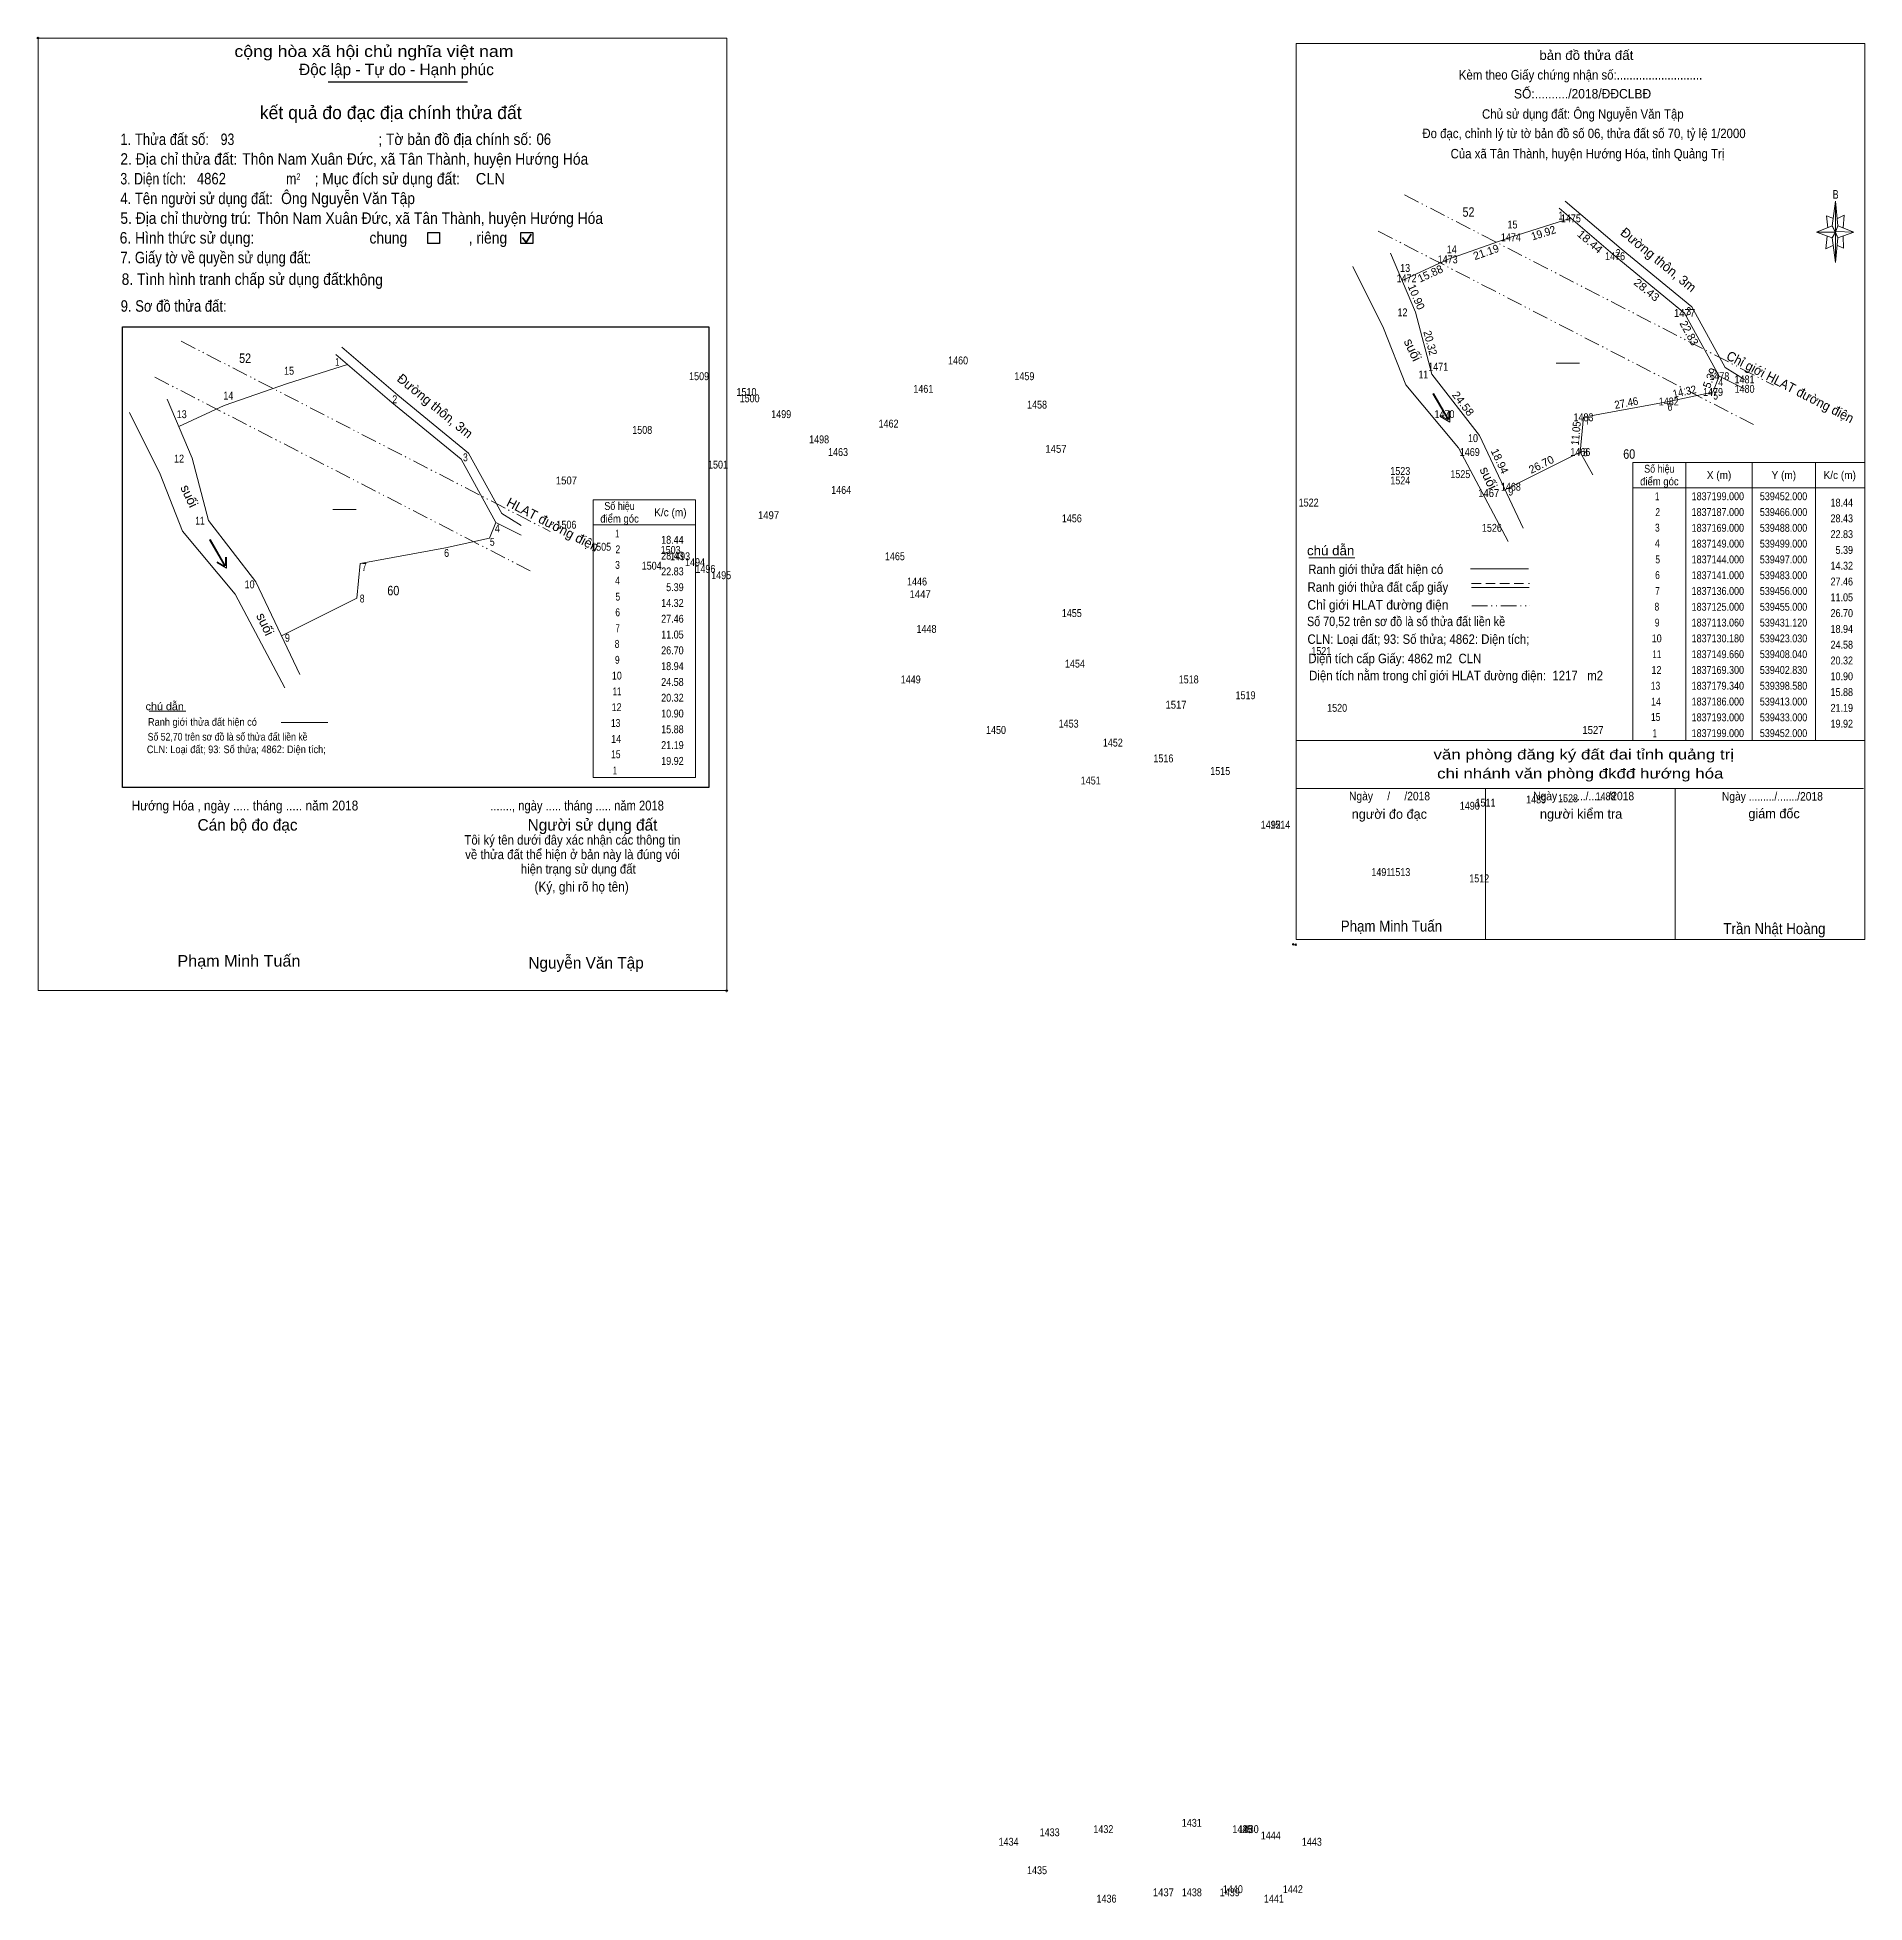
# Model space of a CAD drawing. Header units: metres. Extents: x 538371 to 539991, y 1836405 to 1837284.
# Drawn here: x 538966 to 539545, y 1836666 to 1837256 of the extents above; entities that cross this region are included whole.
import ezdxf
from ezdxf.enums import TextEntityAlignment as Align

# ---------------------------------------------------------------- set-up
doc = ezdxf.new("R2010")
doc.units = ezdxf.units.M
doc.header["$PDMODE"] = 32
doc.header["$PDSIZE"] = 0.5
doc.linetypes.add('DASH_DOUBLE_DOT', pattern=[9.2, 5, -1.2, 0.3, -1.2, 0.3, -1.2])
doc.linetypes.add('MEDIUM_DASHED', pattern=[4.5, 3, -1.5])
doc.layers.add('12', color=7, linetype='Continuous')
doc.layers.add('39', color=7, linetype='Continuous')
for name, color, linetype, lineweight in [('15', 7, 'Continuous', 13), ('17', 7, 'Continuous', 13), ('2', 7, 'Continuous', 25), ('35', 7, 'Continuous', 13), ('5', 7, 'Continuous', 13), ('59', 7, 'DASH_DOUBLE_DOT', 13), ('6', 7, 'Continuous', 13), ('63', 7, 'Continuous', 13)]:
    doc.layers.add(name, color=color, linetype=linetype, lineweight=lineweight)

msp = doc.modelspace()

# ---------------------------------------------------------------- texts
at = {"layer": '12'}
for s, width, p in [('1475', 0.85, (539452, 1837197.75)), ('1474', 0.85, (539433, 1837191.75)), ('1476', 0.85, (539466.005, 1837185.75)), ('1473', 0.85, (539413, 1837184.75)), ('1472', 0.85, (539399.995, 1837178.75)), ('1477', 0.9, (539488, 1837167.75)), ('1460', 0.85, (539258.005, 1837152.75)), ('1471', 0.85, (539409.995, 1837150.75)), ('1509', 0.85, (539176.005, 1837147.75)), ('1461', 0.85, (539246.995, 1837143.75)), ('1459', 0.85, (539279.005, 1837147.75)), ('1478', 0.85, (539499.005, 1837147.75)), ('1481', 0.85, (539506.995, 1837146.75)), ('1480', 0.85, (539507.005, 1837143.75)), ('1510', 0.85, (539191.005, 1837142.75)), ('1500', 0.85, (539192.005, 1837140.75)), ('1458', 0.85, (539283.005, 1837138.75)), ('1482', 0.85, (539482.995, 1837139.75)), ('1479', 0.85, (539497.005, 1837142.75)), ('1499', 0.85, (539202.005, 1837135.75)), ('1462', 0.85, (539235.995, 1837132.75)), ('1470', 0.85, (539412.005, 1837135.75)), ('1483', 0.85, (539456, 1837134.75)), ('1508', 0.85, (539158.005, 1837130.75)), ('1498', 0.85, (539214.005, 1837127.75)), ('1463', 0.85, (539220, 1837123.75)), ('1457', 0.9, (539289, 1837124.75)), ('1469', 0.85, (539420.005, 1837123.75)), ('1466', 0.85, (539455.005, 1837123.75)), ('1507', 0.9, (539134, 1837114.75)), ('1501', 0.85, (539181.995, 1837119.75)), ('1523', 0.85, (539398, 1837117.75)), ('1524', 0.85, (539398, 1837114.75)), ('1525', 0.85, (539417, 1837116.75)), ('1464', 0.85, (539221, 1837111.75)), ('1467', 0.9, (539426, 1837110.75)), ('1468', 0.85, (539433.005, 1837112.75)), ('1497', 0.9, (539198, 1837103.75)), ('1456', 0.85, (539294.005, 1837102.75)), ('1522', 0.85, (539368.995, 1837107.75)), ('1506', 0.85, (539134.005, 1837100.75)), ('1526', 0.85, (539427.005, 1837099.75)), ('1505', 0.85, (539145, 1837093.75)), ('1503', 0.85, (539167, 1837092.75)), ('1493', 0.85, (539170, 1837090.75)), ('1465', 0.85, (539238, 1837090.75)), ('1504', 0.85, (539161, 1837087.75)), ('1494', 0.85, (539174.72, 1837088.88)), ('1496', 0.85, (539178.005, 1837086.75)), ('1495', 0.85, (539183, 1837084.75)), ('1446', 0.85, (539245.005, 1837082.75)), ('1447', 0.9, (539246, 1837078.75)), ('1455', 0.85, (539294, 1837072.75)), ('1448', 0.85, (539248.005, 1837067.75)), ('1454', 0.85, (539295, 1837056.75)), ('1521', 0.85, (539372.995, 1837060.75)), ('1449', 0.85, (539243.005, 1837051.75)), ('1518', 0.85, (539331.005, 1837051.75)), ('1517', 0.9, (539327, 1837043.75)), ('1519', 0.85, (539349.005, 1837046.75)), ('1453', 0.85, (539293, 1837037.75)), ('1520', 0.85, (539378.005, 1837042.75)), ('1450', 0.85, (539270.005, 1837035.75)), ('1452', 0.85, (539306.995, 1837031.75)), ('1527', 0.9, (539459, 1837035.75)), ('1516', 0.85, (539323.005, 1837026.75)), ('1451', 0.85, (539299.995, 1837019.75)), ('1515', 0.85, (539341, 1837022.75)), ('1489', 0.85, (539441.005, 1837013.75)), ('1528', 0.85, (539451.105, 1837014.13)), ('1488', 0.85, (539463.005, 1837014.75)), ('1490', 0.85, (539420.005, 1837011.75)), ('1511', 0.85, (539424.995, 1837012.75)), ('1492', 0.85, (539356.995, 1837005.75)), ('1514', 0.85, (539360, 1837005.75)), ('1491', 0.85, (539391.995, 1836990.75)), ('1513', 0.85, (539398, 1836990.75)), ('1512', 0.85, (539422.995, 1836988.75)), ('1431', 0.85, (539331.995, 1836689.75)), ('1434', 0.85, (539274, 1836683.75)), ('1433', 0.85, (539287, 1836686.75)), ('1432', 0.85, (539303.995, 1836687.75)), ('1445', 0.85, (539348, 1836687.75)), ('1429', 0.85, (539348.005, 1836687.75)), ('1430', 0.85, (539350.005, 1836687.75)), ('1444', 0.85, (539357, 1836685.75)), ('1443', 0.85, (539370, 1836683.75)), ('1435', 0.85, (539283, 1836674.75)), ('1436', 0.85, (539305.005, 1836665.75)), ('1437', 0.9, (539323, 1836667.75)), ('1438', 0.85, (539332.005, 1836667.75)), ('1439', 0.85, (539344.005, 1836667.75)), ('1440', 0.85, (539345.005, 1836668.75)), ('1441', 0.85, (539357.995, 1836665.75)), ('1442', 0.85, (539363.995, 1836668.75))]:
    msp.add_text(s, height=2.5, dxfattribs=dict(at, width=width)).set_placement(p, align=Align.CENTER)
at = {"layer": '15', "width": 0.85}
for s, p in [('52', (539419.6, 1837199.49)), ('52', (539032.28, 1837153.2)), ('60', (539470.48, 1837122.87)), ('60', (539079.2, 1837079.63))]:
    msp.add_text(s, height=3, dxfattribs=at).set_placement(p, align=Align.CENTER)
at = {"layer": '15'}
for p in [(539478.785, 1837184.715), (539091.465, 1837138.425)]:
    msp.add_text('Đường thôn, 3m', height=3, rotation=320.711, dxfattribs=at).set_placement(p, align=Align.CENTER)
at = {"layer": '2'}
for s, height, width, p in [('cộng hòa xã hội chủ nghĩa việt nam', 3.639, 1.15, (539028.89, 1837250.07)), ('1. Thửa đất số:', 3.639, 0.85, (538992.78, 1837222.2)), ('93', 3.64, 0.8, (539024.53, 1837222.2)), ('; Tờ bản đồ địa chính số:', 3.639, 0.9, (539074.44, 1837222.2)), ('06', 3.64, 0.85, (539124.54, 1837222.24)), ('2. Địa chỉ thửa đất:', 3.639, 0.9, (538992.78, 1837215.96)), ('Thôn Nam Xuân Đức, xã Tân Thành, huyện Hướng Hóa', 3.64, 0.9, (539031.36, 1837215.96)), ('3. Diện tích:', 3.639, 0.8, (538992.78, 1837209.71)), ('4862', 3.64, 0.85, (539017.01, 1837209.74)), ('m', 3.639, 0.8, (539045.25, 1837209.71)), ('2', 2.079, 0.8, (539048.52, 1837211.18)), ('; Mục đích sử dụng đất:', 3.639, 0.9, (539054.27, 1837209.71)), ('CLN', 3.64, 0.95, (539105.3, 1837209.7)), ('4. Tên người sử dụng đất:', 3.639, 0.85, (538992.78, 1837203.48)), ('Ông Nguyễn Văn Tập', 3.64, 0.9, (539043.68, 1837203.5)), ('5. Địa chỉ thường trú:', 3.639, 0.9, (538992.78, 1837197.24)), ('Thôn Nam Xuân Đức, xã Tân Thành, huyện Hướng Hóa', 3.64, 0.9, (539036.04, 1837197.22)), ('6. Hình thức sử dụng:', 3.639, 0.9, (538992.57, 1837191)), ('chung                , riêng', 3.639, 0.9, (539071.66, 1837191)), ('7. Giấy tờ về quyền sử dụng đất:', 3.639, 0.85, (538992.78, 1837184.77)), ('8. Tình hình tranh chấp sử dụng đất: ', 3.64, 0.9, (538993.19, 1837177.92)), ('không', 3.64, 0.9, (539063.96, 1837177.73)), ('9. Sơ đồ thửa đất:', 3.639, 0.85, (538992.89, 1837169.42)), ('Hướng Hóa , ngày ..... tháng ..... năm 2018', 3.12, 0.9, (538996.34, 1837011.52)), ('......., ngày ..... tháng ..... năm 2018', 3.12, 0.85, (539109.87, 1837011.52)), ('(Ký, ghi rõ họ tên)', 3.12, 0.9, (539123.89, 1836985.83)), ('Phạm Minh Tuấn', 3.64, 1.05, (539010.86, 1836962.09))]:
    msp.add_text(s, height=height, dxfattribs=dict(at, width=width)).set_placement(p)
for s, height, p in [('Độc lập - Tự do - Hạnh phúc', 3.639, (539049.35, 1837244.32)), ('Cán bộ đo đạc', 3.64, (539017.22, 1837005.14)), ('Người sử dụng đất', 3.639, (539121.72, 1837005.14)), ('Nguyễn Văn Tập', 3.64, (539121.95, 1836961.48))]:
    msp.add_text(s, height=height, dxfattribs=at).set_placement(p)
for s, height, p in [('kết quả đo đạc địa chính thửa đất', 4.16, (539078.385, 1837230.41)), ('.', 1.04, (539184.732, 1836953.9))]:
    msp.add_text(s, height=height, dxfattribs=at).set_placement(p, align=Align.CENTER)
at = {"layer": '2', "width": 0.9}
for s, p in [('Tôi ký tên dưới đây xác nhận các thông tin', (539135.88, 1837000.7)), ('về thửa đất thể hiện ở bản này là đúng vói', (539135.94, 1836996.1)), ('hiện trạng sử dụng đất', (539137.75, 1836991.5))]:
    msp.add_text(s, height=3.007, dxfattribs=at).set_placement(p, align=Align.CENTER)
at = {"layer": '39'}
for p in [(539400.566, 1837156.721), (539424.586, 1837116.161), (539013.246, 1837110.431), (539037.266, 1837069.871)]:
    msp.add_text('suối', height=3, rotation=295.088, dxfattribs=at).set_placement(p, align=Align.CENTER)
at = {"layer": '5'}
for s, height, width, p in [('bản đồ thửa đất', 3, 1.05, (539456.91, 1837249.14)), ('Kèm theo Giấy chứng nhận số:...........................', 3, 0.9, (539455.07, 1837242.92)), ('SỐ:........../2018/ĐĐCLBĐ', 3, 0.95, (539455.715, 1837236.94)), ('Chủ sử dụng đất: Ông Nguyễn Văn Tập', 3, 0.9, (539455.805, 1837230.52)), ('Đo đạc, chỉnh lý từ tờ bản đồ số 06, thửa đất số 70, tỷ lệ 1/2000 ', 3, 0.9, (539456.67, 1837224.38)), ('Của xã Tân Thành, huyện Hướng Hóa, tỉnh Quảng Trị', 3, 0.9, (539457.265, 1837217.96)), ('B', 2.755, 0.75, (539535.83, 1837205.18)), ('văn phòng đăng ký đất đai tỉnh quảng trị', 3.2, 1.25, (539456.095, 1837027.66)), ('chi nhánh văn phòng đkđđ hướng hóa', 3.2, 1.25, (539454.99, 1837021.64)), ('Ngày     /     /2018', 2.7, 0.9, (539394.595, 1837014.72)), ('Ngày ........./......./2018', 2.7, 0.9, (539456.05, 1837014.74)), ('Ngày ........./......./2018', 2.7, 0.9, (539515.81, 1837014.64)), ('Phạm Minh Tuấn', 3.5, 0.9, (539395.195, 1836973.17)), ('Trần Nhật Hoàng', 3.5, 0.9, (539516.445, 1836972.36))]:
    msp.add_text(s, height=height, dxfattribs=dict(at, width=width)).set_placement(p, align=Align.CENTER)
for s, p in [('người đo đạc', (539394.535, 1837008.88)), ('người kiểm tra', (539455.245, 1837008.92)), ('giám đốc', (539516.34, 1837009.04))]:
    msp.add_text(s, height=3, dxfattribs=at).set_placement(p, align=Align.CENTER)
at = {"layer": '6'}
for s, height, width, p in [('chú dẫn', 3, 1.05, (539368.46, 1837092.3)), ('Ranh giới thửa đất hiện có ', 3, 0.9, (539368.86, 1837086.38)), ('Ranh giới thửa đất cấp giấy', 3, 0.9, (539368.64, 1837080.74)), ('Chỉ giới HLAT đường điện', 3, 0.95, (539368.62, 1837075.12)), ('Số 70,52 trên sơ đồ là số thửa đất liền kề', 3, 0.85, (539368.48, 1837069.88)), ('CLN: Loại đất; 93: Số thửa; 4862: Diện tích;', 3, 0.9, (539368.62, 1837064.26)), ('Diện tích cấp Giấy: 4862 m2  CLN', 3, 0.9, (539368.88, 1837058.14)), ('Diện tích nằm trong chỉ giới HLAT đường điện:  1217   m2', 3, 0.9, (539369.15, 1837052.74)), ('chú dẫn', 2.422, 1.05, (539000.78, 1837043.26)), ('Ranh giới thửa đất hiện có ', 2.422, 0.9, (539001.52, 1837038.33)), ('Số 52,70 trên sơ đồ là số thửa đất liền kề', 2.42, 0.85, (539001.44, 1837033.65)), ('CLN: Loại đất; 93: Số thửa; 4862: Diện tích;', 2.42, 0.9, (539001.15, 1837029.66))]:
    msp.add_text(s, height=height, dxfattribs=dict(at, width=width)).set_placement(p)
at = {"layer": '63'}
for s, width, p in [(' 1', 0.75, (539449.49, 1837198.58)), (' 15', 0.85, (539435.1, 1837195.77)), (' 14', 0.85, (539415.88, 1837187.91)), (' 2', 0.85, (539467.77, 1837186.73)), (' 13', 0.85, (539401.11, 1837182.02)), (' 12', 0.85, (539400.28, 1837167.96)), (' 3', 0.8, (539490.08, 1837168.36)), (' 1', 0.75, (539062.17, 1837152.29)), (' 15', 0.85, (539047.78, 1837149.48)), (' 11', 0.8, (539406.79, 1837148.3)), (' 4', 0.85, (539500.25, 1837145.86)), (' 14', 0.85, (539028.56, 1837141.62)), (' 2', 0.85, (539080.45, 1837140.44)), (' 6', 0.85, (539484.17, 1837138.09)), (' 5', 0.8, (539498.59, 1837141.61)), (' 13', 0.85, (539013.79, 1837135.73)), (' 7', 0.8, (539458.07, 1837133.64)), (' 10', 0.85, (539422.6, 1837128.14)), (' 12', 0.85, (539012.96, 1837121.67)), (' 3', 0.8, (539102.76, 1837122.07)), (' 8', 0.8, (539457.39, 1837123.65)), (' 9', 0.85, (539433.77, 1837111.23)), ('28.43', 0.85, (539541.33, 1837102.75)), ('18.44', 0.85, (539541.33, 1837107.75)), (' 11', 0.8, (539019.47, 1837102.01)), (' 4', 0.85, (539112.93, 1837099.57)), ('22.83', 0.85, (539541.33, 1837097.75)), (' 6', 0.85, (539096.85, 1837091.8)), (' 5', 0.8, (539111.27, 1837095.32)), ('28.43', 0.85, (539171.12, 1837090.96)), ('18.44', 0.85, (539171.12, 1837095.96)), ('5.39', 0.85, (539541.33, 1837092.75)), (' 7', 0.8, (539070.75, 1837087.35)), ('22.83', 0.85, (539171.12, 1837085.96)), ('14.32', 0.85, (539541.33, 1837087.75)), (' 10', 0.85, (539035.28, 1837081.85)), ('5.39', 0.85, (539171.12, 1837080.96)), ('27.46', 0.85, (539541.33, 1837082.75)), (' 8', 0.8, (539070.07, 1837077.36)), ('14.32', 0.85, (539171.12, 1837075.96)), ('26.70', 0.85, (539541.33, 1837072.75)), ('11.05', 0.85, (539541.33, 1837077.75)), ('27.46', 0.85, (539171.12, 1837070.96)), ('18.94', 0.85, (539541.33, 1837067.75)), (' 9', 0.85, (539046.45, 1837064.94)), ('26.70', 0.85, (539171.12, 1837060.96)), ('11.05', 0.85, (539171.12, 1837065.96)), ('24.58', 0.85, (539541.33, 1837062.75)), ('18.94', 0.85, (539171.12, 1837055.96)), ('20.32', 0.85, (539541.33, 1837057.75)), ('24.58', 0.85, (539171.12, 1837050.96)), ('10.90', 0.85, (539541.33, 1837052.75)), ('20.32', 0.85, (539171.12, 1837045.96)), ('15.88', 0.85, (539541.33, 1837047.75)), ('10.90', 0.85, (539171.12, 1837040.96)), ('21.19', 0.85, (539541.33, 1837042.75)), ('19.92', 0.85, (539541.33, 1837037.75)), ('15.88', 0.85, (539171.12, 1837035.96)), ('21.19', 0.85, (539171.12, 1837030.96)), ('19.92', 0.85, (539171.12, 1837025.96))]:
    msp.add_text(s, height=2.5, dxfattribs=dict(at, width=width)).set_placement(p, align=Align.RIGHT)
for s, height, rotation, width, p in [('19.92', 2.5, 17.526, 0.95, (539443.699, 1837193.169)), ('18.44', 2.5, 319.399, 1.1, (539457.252, 1837190.649)), ('28.43', 2.5, 320.711, 1.1, (539475.213, 1837175.373)), ('20.32', 2.5, 284.857, 0.95, (539406.305, 1837159.216)), ('Chỉ giới HLAT đường điện', 3, 332.717, 0.95, (539520.772, 1837144.261)), ('24.58', 2.5, 307.579, 1.05, (539416.902, 1837139.567)), ('27.46', 2.5, 10.491, 0.9, (539469.782, 1837139.322)), ('14.32', 2.5, 12.095, 0.9, (539488.248, 1837142.916)), ('11.05', 2.5, 84.806, 0.9, (539454.845, 1837130.817))]:
    msp.add_text(s, height=height, rotation=rotation, dxfattribs=dict(at, width=width)).set_placement(p, align=Align.CENTER)
for s, height, rotation, p in [('21.19', 2.5, 19.29, (539425.577, 1837187.116)), ('15.88', 2.5, 24.79, (539408.031, 1837180.336)), ('10.90', 2.5, 292.943, (539401.942, 1837173.627)), ('22.83', 2.5, 298.811, (539488.347, 1837162.067)), ('5.39', 2.5, 68.199, (539497.204, 1837147.941)), ('18.94', 2.5, 295.293, (539428.353, 1837121.594)), ('26.70', 2.5, 26.565, (539443.206, 1837119.933)), ('HLAT đường điện', 3, 332.717, (539128.982, 1837100.721))]:
    msp.add_text(s, height=height, rotation=rotation, dxfattribs=at).set_placement(p, align=Align.CENTER)
for s, width, p in [('điểm góc', 0.9, (539480.03, 1837114.45)), ('Số hiệu', 0.85, (539480.03, 1837118.45)), ('X (m)', 0.95, (539498.93, 1837116.45)), ('Y (m)', 0.95, (539519.425, 1837116.45)), ('K/c (m)', 0.95, (539537.13, 1837116.45)), ('1', 0.65, (539479.33, 1837109.75)), ('1837199.000', 0.85, (539498.53, 1837109.75)), ('539452.000', 0.85, (539519.335, 1837109.75)), ('điểm góc', 0.9, (539150.82, 1837102.66)), ('Số hiệu', 0.85, (539150.82, 1837106.66)), ('K/c (m)', 0.95, (539166.92, 1837104.66)), ('2', 0.8, (539479.495, 1837104.73)), ('1837187.000', 0.85, (539498.53, 1837104.75)), ('539466.000', 0.85, (539519.335, 1837104.75)), ('1', 0.65, (539150.12, 1837097.96)), (' 3', 0.8, (539479.02, 1837099.8)), ('1837169.000', 0.85, (539498.53, 1837099.75)), ('539488.000', 0.85, (539519.335, 1837099.75)), ('2', 0.8, (539150.285, 1837092.94)), (' 4', 0.85, (539479.015, 1837094.85)), ('1837149.000', 0.85, (539498.53, 1837094.75)), ('539499.000', 0.85, (539519.335, 1837094.75)), (' 3', 0.8, (539149.81, 1837088.01)), ('6', 0.8, (539479.435, 1837084.8)), (' 5', 0.8, (539479.12, 1837089.75)), ('1837144.000', 0.85, (539498.53, 1837089.75)), ('1837141.000', 0.85, (539498.53, 1837084.75)), ('539497.000', 0.85, (539519.335, 1837089.75)), ('539483.000', 0.85, (539519.335, 1837084.75)), (' 4', 0.85, (539149.805, 1837083.06)), ('7', 0.75, (539479.435, 1837079.75)), ('1837136.000', 0.85, (539498.53, 1837079.75)), ('539456.000', 0.85, (539519.335, 1837079.75)), ('6', 0.8, (539150.225, 1837073.01)), (' 5', 0.8, (539149.91, 1837077.96)), (' 8', 0.8, (539478.87, 1837074.8)), ('1837125.000', 0.85, (539498.53, 1837074.75)), ('539455.000', 0.85, (539519.335, 1837074.75)), ('7', 0.75, (539150.225, 1837067.96)), ('9', 0.8, (539479.33, 1837069.75)), ('1837113.060', 0.85, (539498.53, 1837069.75)), ('539431.120', 0.85, (539519.335, 1837069.75)), (' 8', 0.8, (539149.66, 1837063.01)), ('10', 0.85, (539479.175, 1837064.75)), ('1837130.180', 0.85, (539498.53, 1837064.75)), ('539423.030', 0.85, (539519.335, 1837064.75)), ('9', 0.8, (539150.12, 1837057.96)), ('11', 0.75, (539479.235, 1837059.75)), ('1837149.660', 0.85, (539498.53, 1837059.75)), ('539408.040', 0.85, (539519.335, 1837059.75)), ('10', 0.85, (539149.965, 1837052.96)), ('13', 0.8, (539478.81, 1837049.75)), (' 12', 0.85, (539478.71, 1837054.75)), ('1837169.300', 0.85, (539498.53, 1837054.75)), ('1837179.340', 0.85, (539498.53, 1837049.75)), ('539402.830', 0.85, (539519.335, 1837054.75)), ('539398.580', 0.85, (539519.335, 1837049.75)), ('11', 0.75, (539150.025, 1837047.96)), (' 14', 0.85, (539478.555, 1837044.7)), ('1837186.000', 0.85, (539498.53, 1837044.75)), ('539413.000', 0.85, (539519.335, 1837044.75)), ('13', 0.8, (539149.6, 1837037.96)), (' 12', 0.85, (539149.5, 1837042.96)), ('15', 0.8, (539478.86, 1837039.86)), ('1837193.000', 0.85, (539498.53, 1837039.75)), ('539433.000', 0.85, (539519.335, 1837039.75)), (' 14', 0.85, (539149.345, 1837032.91)), ('1', 0.65, (539478.55, 1837034.7)), ('1837199.000', 0.85, (539498.53, 1837034.75)), ('539452.000', 0.85, (539519.335, 1837034.75)), ('15', 0.8, (539149.65, 1837028.07)), ('1', 0.65, (539149.34, 1837022.91))]:
    msp.add_text(s, height=2.5, dxfattribs=dict(at, width=width)).set_placement(p, align=Align.CENTER)

# ---------------------------------------------------------------- linework, layer by layer
at = {"layer": '15'}
for p, q in [((539455, 1837125), (539431.12, 1837113.06)), ((539455, 1837125), (539458.96, 1837117.79)), ((539067.68, 1837078.71), (539043.8, 1837066.77))]:
    msp.add_line(p, q, dxfattribs=at)
for points in [[(539448.27, 1837202.19), (539466, 1837187), (539488, 1837169), (539499, 1837149), (539507, 1837145)], [(539450.25, 1837204.45), (539467.93, 1837189.3), (539490.35, 1837170.95), (539500.89, 1837151.79), (539507, 1837148)], [(539398.58, 1837179.34), (539413, 1837186), (539433, 1837193), (539452, 1837199)], [(539394.93, 1837187.98), (539402.83, 1837169.3), (539408.04, 1837149.66), (539423.03, 1837130.18), (539436.88, 1837100.88)], [(539432.19, 1837096.62), (539416.48, 1837126.32), (539399.78, 1837146.23), (539392.67, 1837164.23), (539382.95, 1837183.78)], [(539062.93, 1837158.16), (539080.61, 1837143.01), (539103.03, 1837124.66), (539113.57, 1837105.5), (539119.68, 1837101.71)], [(539011.26, 1837133.05), (539025.68, 1837139.71), (539045.68, 1837146.71), (539064.68, 1837152.71)], [(539060.95, 1837155.9), (539078.68, 1837140.71), (539100.68, 1837122.71), (539111.68, 1837102.71), (539119.68, 1837098.71)], [(539499, 1837149), (539497, 1837144), (539483, 1837141), (539456, 1837136), (539455, 1837125)], [(539007.61, 1837141.69), (539015.51, 1837123.01), (539020.72, 1837103.37), (539035.71, 1837083.89), (539049.56, 1837054.59)], [(539044.87, 1837050.33), (539029.16, 1837080.03), (539012.46, 1837099.94), (539005.35, 1837117.94), (538995.63, 1837137.49)], [(539111.68, 1837102.71), (539109.68, 1837097.71), (539095.68, 1837094.71), (539068.68, 1837089.71), (539067.68, 1837078.71)]]:
    msp.add_lwpolyline(points, dxfattribs=at)
at = {"layer": '17'}
for p, q in [((539369.08, 1837091.48), (539383.56, 1837091.48)), ((539001.87, 1837042.93), (539013.56, 1837042.93))]:
    msp.add_line(p, q, dxfattribs=at)
at = {"layer": '2'}
for p, q in [((539058.57, 1837242.22), (539102.66, 1837242.22)), ((538993.47, 1837164.62), (539179.1, 1837164.62)), ((539179.1, 1837164.62), (539179.1, 1837018.74))]:
    msp.add_line(p, q, dxfattribs=at)
at = {"layer": '2', "lineweight": 35}
for p, q in [((539121.31, 1837191.32), (539122.82, 1837194.02)), ((539120.07, 1837192.93), (539121.31, 1837191.32))]:
    msp.add_line(p, q, dxfattribs=at)
at = {"layer": '2', "lineweight": 13}
msp.add_lwpolyline([(538966.74, 1837256.05), (539184.78, 1837256.05), (539184.78, 1836954.48), (538966.74, 1836954.48)], close=True, dxfattribs=at)
at = {"layer": '2'}
for points in [[(539090.12, 1837194.54), (539093.87, 1837194.54), (539093.87, 1837191.05), (539090.12, 1837191.05)], [(539119.58, 1837194.54), (539123.33, 1837194.54), (539123.33, 1837191.05), (539119.58, 1837191.05)]]:
    msp.add_lwpolyline(points, close=True, dxfattribs=at)
msp.add_lwpolyline([(539179.1, 1837018.74), (538993.47, 1837018.74), (538993.47, 1837164.62)], dxfattribs=at)
for p in [(538966.74, 1837256.05), (539184.77, 1836954.48)]:
    msp.add_point(p, dxfattribs=at)
at = {"layer": '35'}
for p, q in [((539413.14, 1837135.15), (539410.77, 1837136.53)), ((539413.37, 1837138.02), (539413.36, 1837135.27)), ((539025.82, 1837088.86), (539023.45, 1837090.24)), ((539026.05, 1837091.73), (539026.04, 1837088.98))]:
    msp.add_line(p, q, dxfattribs=at)
for points in [[(539413.36, 1837135.27), (539408.59, 1837143.58), (539408.33, 1837143.44), (539413.14, 1837135.15)], [(539410.62, 1837136.27), (539413.66, 1837134.5), (539413.67, 1837138.02)], [(539026.04, 1837088.98), (539021.27, 1837097.29), (539021.01, 1837097.15), (539025.82, 1837088.86)], [(539023.3, 1837089.98), (539026.34, 1837088.21), (539026.35, 1837091.73)]]:
    msp.add_lwpolyline(points, dxfattribs=at)
at = {"layer": '5'}
for p, q in [((539534.77, 1837196.58), (539535.77, 1837204.38)), ((539534.77, 1837192.78), (539529.77, 1837194.58)), ((539536.57, 1837196.58), (539541.57, 1837194.58)), ((539538.17, 1837193.38), (539538.37, 1837189.58)), ((539536.57, 1837192.78), (539535.77, 1837184.98)), ((539538.37, 1837189.58), (539536.37, 1837190.38)), ((539365.03, 1837033.7), (539545.03, 1837033.7)), ((539365.03, 1837018.5), (539544.63, 1837018.5)), ((539365.03, 1837018.5), (539544.63, 1837018.5)), ((539365.03, 1837018.5), (539544.63, 1837018.5)), ((539425.03, 1836970.7), (539425.03, 1837018.5)), ((539485.03, 1836970.7), (539485.03, 1837018.5))]:
    msp.add_line(p, q, dxfattribs=at)
for points in [[(539365.03, 1837254.3), (539545.03, 1837254.3), (539545.03, 1836970.7), (539365.03, 1836970.7)], [(539535.77, 1837204.38), (539536.57, 1837196.58), (539535.77, 1837194.58)], [(539535.77, 1837194.58), (539529.77, 1837194.58), (539534.77, 1837196.58), (539536.57, 1837192.78), (539541.57, 1837194.58), (539535.77, 1837194.78)], [(539535.77, 1837194.58), (539535.77, 1837184.98), (539534.77, 1837192.78)]]:
    msp.add_lwpolyline(points, close=True, dxfattribs=at)
for points in [[(539535.17, 1837198.98), (539532.97, 1837199.78), (539533.37, 1837195.98)], [(539536.37, 1837198.98), (539538.57, 1837199.98), (539538.17, 1837195.98)], [(539535.77, 1837194.58), (539534.77, 1837196.58), (539529.77, 1837194.58)], [(539533.17, 1837193.38), (539532.77, 1837189.38), (539534.97, 1837190.38)], [(539535.77, 1837194.58), (539536.57, 1837192.78), (539541.57, 1837194.58)], [(539545.03, 1836970.7), (539365.03, 1836970.7), (539365.03, 1837018.5)]]:
    msp.add_lwpolyline(points, dxfattribs=at)
for p in [(539364.09, 1836969.16), (539364.89, 1836969.02)]:
    msp.add_point(p, dxfattribs=at)
at = {"layer": '59'}
for p, q in [((539399.34, 1837206.4), (539516.17, 1837146.15)), ((539391.05, 1837194.94), (539509.83, 1837133.67)), ((539012.02, 1837160.11), (539128.85, 1837099.86)), ((539003.73, 1837148.65), (539122.51, 1837087.38))]:
    msp.add_line(p, q, dxfattribs=at)
at = {"layer": '6'}
for p, q in [((539420.28, 1837088), (539438.56, 1837088)), ((539420.56, 1837082.14), (539438.84, 1837082.14)), ((539043.7, 1837039.35), (539058.46, 1837039.35))]:
    msp.add_line(p, q, dxfattribs=at)
at = {"layer": '6', "linetype": 'MEDIUM_DASHED'}
msp.add_line((539420.56, 1837083.38), (539438.96, 1837083.38), dxfattribs=at)
at = {"layer": '63'}
for p, q in [((539447.4, 1837153.12), (539454.76, 1837153.13)), ((539488.43, 1837121.7), (539488.43, 1837033.7)), ((539509.43, 1837121.7), (539509.43, 1837033.7)), ((539529.43, 1837121.7), (539529.43, 1837033.7)), ((539471.63, 1837113.7), (539545.03, 1837113.7)), ((539060.08, 1837106.83), (539067.44, 1837106.84))]:
    msp.add_line(p, q, dxfattribs=at)
at = {"layer": '63', "linetype": 'DASH_DOUBLE_DOT'}
msp.add_line((539420.62, 1837076.3), (539439.02, 1837076.3), dxfattribs=at)
at = {"layer": '63'}
msp.add_lwpolyline([(539471.63, 1837121.7), (539545.03, 1837121.7), (539545.03, 1837033.7), (539471.63, 1837033.7)], close=True, dxfattribs=at)
for points in [[(539159.22, 1837021.91), (539142.42, 1837021.91), (539142.42, 1837109.91), (539159.22, 1837109.91)], [(539159.22, 1837109.91), (539174.82, 1837109.91), (539174.82, 1837021.91), (539159.22, 1837021.91)], [(539142.42, 1837101.91), (539159.22, 1837101.91), (539174.82, 1837101.91)]]:
    msp.add_lwpolyline(points, dxfattribs=at)

msp.set_redraw_order([(e.dxf.handle, doc.entitydb.next_handle()) for e in msp.query("TEXT MTEXT ATTDEF DIMENSION ARC_DIMENSION")])  # texts and dimensions are drawn at this point

doc.saveas('drawing.dxf')
